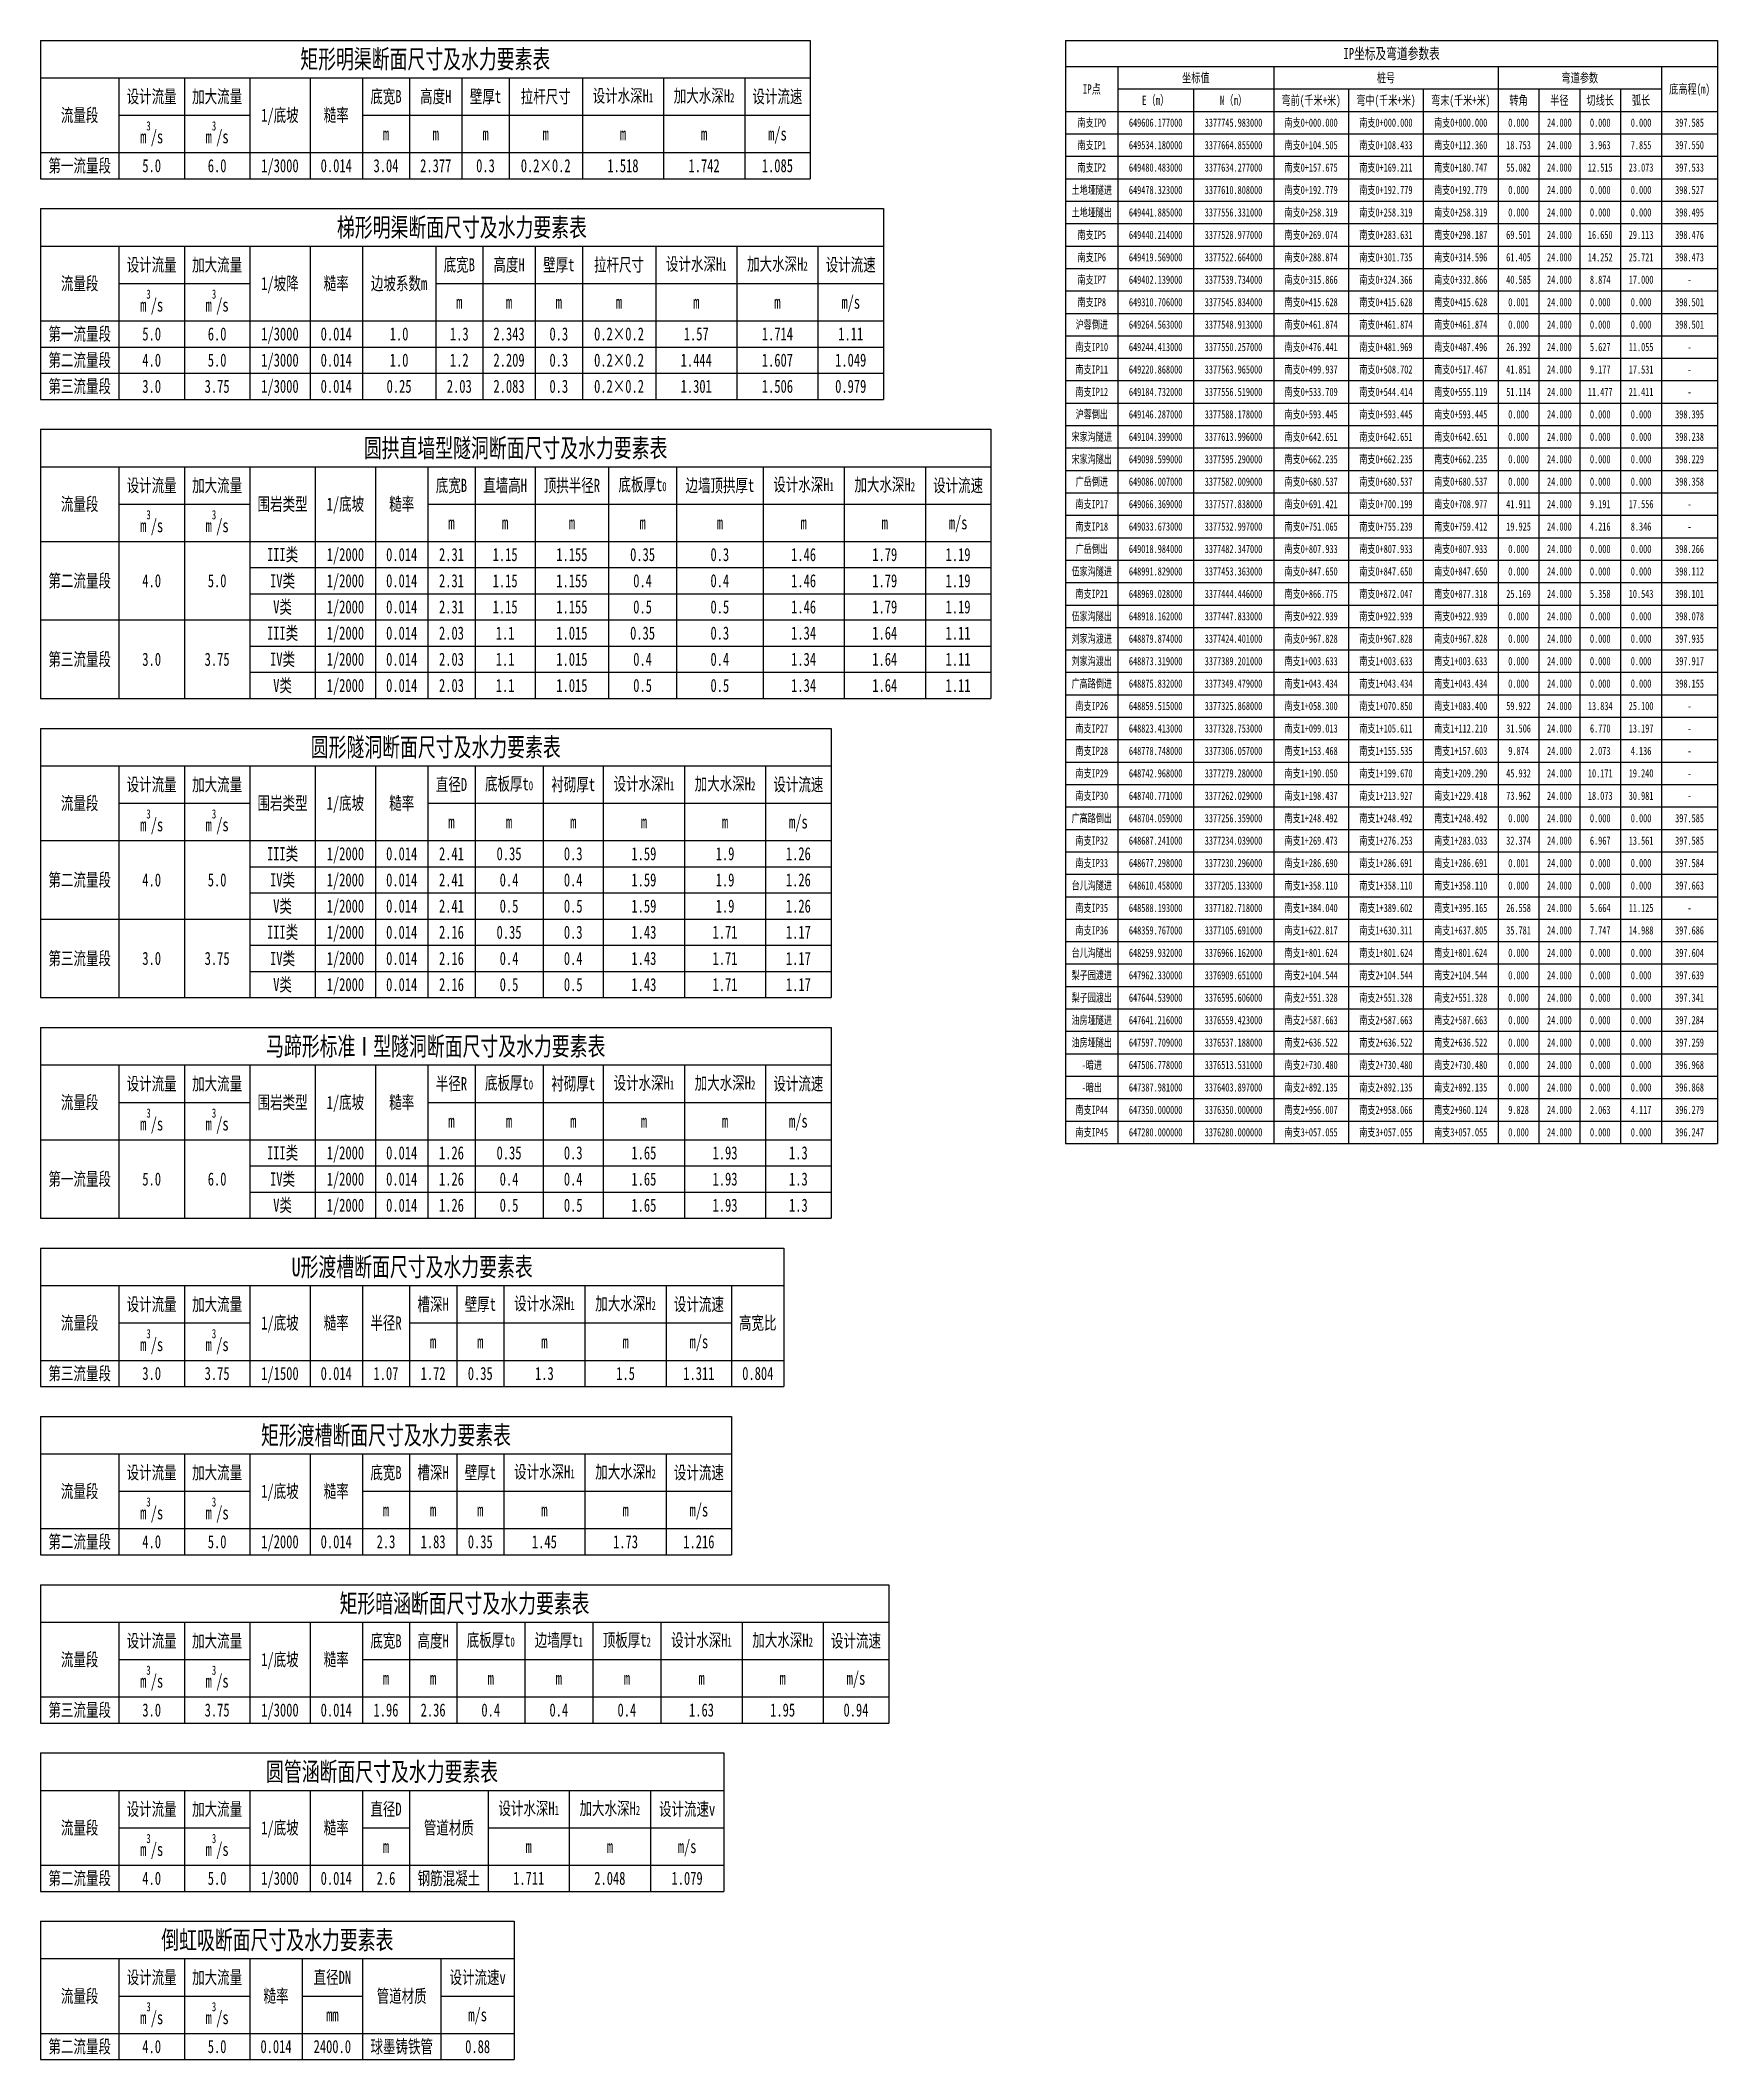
# Model space of a CAD drawing. Header units: metres. Extents: x -40 to 3057, y -560 to 402.
# Drawn here: x 0 to 448, y -560 to -20 of the extents above; entities that cross this region are included whole.
import ezdxf
from ezdxf.enums import TextEntityAlignment as Align

# ---------------------------------------------------------------- set-up
doc = ezdxf.new("R2010")
doc.units = ezdxf.units.M
doc.layers.add('IP坐标表', color=7, linetype='Continuous')
doc.layers.add('断面汇总表', color=7, linetype='Continuous')
doc.styles.get("Standard").update_dxf_attribs({"font": '', "width": 0.7})
doc.styles.get('Standard').set_extended_font_data('仿宋')

msp = doc.modelspace()

# ---------------------------------------------------------------- texts
at = {"layer": 'IP坐标表', "width": 0.7}
for s, height, p in [('IP坐标及弯道参数表', 3, (361.26, -23.5)), ('IP点', 2.5, (281.1, -33)), ('坐标值', 2.5, (308.92, -30)), ('桩号', 2.5, (359.74, -30)), ('弯道参数', 2.5, (411.58, -30)), ('底高程(m)', 2.5, (440.92, -33)), ('E（m）', 2.5, (298.18, -36)), ('N（m）', 2.5, (319, -36)), ('弯前(千米+米)', 2.5, (339.74, -36)), ('弯中(千米+米)', 2.5, (359.74, -36)), ('弯末(千米+米)', 2.5, (379.74, -36)), ('转角', 2.5, (395.2, -36)), ('半径', 2.5, (406.12, -36)), ('切线长', 2.5, (417.04, -36)), ('弧长', 2.5, (427.96, -36)), ('南支IP0', 2.2, (281.1, -42)), ('649606.177000', 2.2, (298.18, -42)), ('3377745.983000', 2.2, (319, -42)), ('南支0+000.000', 2.2, (339.74, -42)), ('南支0+000.000', 2.2, (359.74, -42)), ('南支0+000.000', 2.2, (379.74, -42)), ('0.000', 2.2, (395.2, -42)), ('24.000', 2.2, (406.12, -42)), ('0.000', 2.2, (417.04, -42)), ('0.000', 2.2, (427.96, -42)), ('397.585', 2.2, (440.92, -42)), ('南支IP1', 2.2, (281.1, -48)), ('649534.180000', 2.2, (298.18, -48)), ('3377664.855000', 2.2, (319, -48)), ('南支0+104.505', 2.2, (339.74, -48)), ('南支0+108.433', 2.2, (359.74, -48)), ('南支0+112.360', 2.2, (379.74, -48)), ('18.753', 2.2, (395.2, -48)), ('24.000', 2.2, (406.12, -48)), ('3.963', 2.2, (417.04, -48)), ('7.855', 2.2, (427.96, -48)), ('397.550', 2.2, (440.92, -48)), ('南支IP2', 2.2, (281.1, -54)), ('649480.483000', 2.2, (298.18, -54)), ('3377634.277000', 2.2, (319, -54)), ('南支0+157.675', 2.2, (339.74, -54)), ('南支0+169.211', 2.2, (359.74, -54)), ('南支0+180.747', 2.2, (379.74, -54)), ('55.082', 2.2, (395.2, -54)), ('24.000', 2.2, (406.12, -54)), ('12.515', 2.2, (417.04, -54)), ('23.073', 2.2, (427.96, -54)), ('397.533', 2.2, (440.92, -54)), ('土地垭隧进', 2.2, (281.1, -60)), ('649478.323000', 2.2, (298.18, -60)), ('3377610.808000', 2.2, (319, -60)), ('南支0+192.779', 2.2, (339.74, -60)), ('南支0+192.779', 2.2, (359.74, -60)), ('南支0+192.779', 2.2, (379.74, -60)), ('0.000', 2.2, (395.2, -60)), ('24.000', 2.2, (406.12, -60)), ('0.000', 2.2, (417.04, -60)), ('0.000', 2.2, (427.96, -60)), ('398.527', 2.2, (440.92, -60)), ('土地垭隧出', 2.2, (281.1, -66)), ('南支0+258.319', 2.2, (339.74, -66)), ('南支0+258.319', 2.2, (359.74, -66)), ('南支0+258.319', 2.2, (379.74, -66)), ('649441.885000', 2.2, (298.18, -66)), ('3377556.331000', 2.2, (319, -66)), ('0.000', 2.2, (395.2, -66)), ('24.000', 2.2, (406.12, -66)), ('0.000', 2.2, (417.04, -66)), ('0.000', 2.2, (427.96, -66)), ('398.495', 2.2, (440.92, -66)), ('南支IP5', 2.2, (281.1, -72)), ('649440.214000', 2.2, (298.18, -72)), ('3377528.977000', 2.2, (319, -72)), ('南支0+269.074', 2.2, (339.74, -72)), ('南支0+283.631', 2.2, (359.74, -72)), ('南支0+298.187', 2.2, (379.74, -72)), ('69.501', 2.2, (395.2, -72)), ('24.000', 2.2, (406.12, -72)), ('16.650', 2.2, (417.04, -72)), ('29.113', 2.2, (427.96, -72)), ('398.476', 2.2, (440.92, -72)), ('南支IP6', 2.2, (281.1, -78)), ('649419.569000', 2.2, (298.18, -78)), ('3377522.664000', 2.2, (319, -78)), ('南支0+288.874', 2.2, (339.74, -78)), ('南支0+301.735', 2.2, (359.74, -78)), ('南支0+314.596', 2.2, (379.74, -78)), ('61.405', 2.2, (395.2, -78)), ('24.000', 2.2, (406.12, -78)), ('14.252', 2.2, (417.04, -78)), ('25.721', 2.2, (427.96, -78)), ('398.473', 2.2, (440.92, -78)), ('南支IP7', 2.2, (281.1, -84)), ('649402.139000', 2.2, (298.18, -84)), ('3377539.734000', 2.2, (319, -84)), ('南支0+315.866', 2.2, (339.74, -84)), ('南支0+324.366', 2.2, (359.74, -84)), ('南支0+332.866', 2.2, (379.74, -84)), ('40.585', 2.2, (395.2, -84)), ('24.000', 2.2, (406.12, -84)), ('8.874', 2.2, (417.04, -84)), ('17.000', 2.2, (427.96, -84)), ('-', 2.2, (440.92, -84)), ('南支IP8', 2.2, (281.1, -90)), ('649310.706000', 2.2, (298.18, -90)), ('3377545.834000', 2.2, (319, -90)), ('南支0+415.628', 2.2, (339.74, -90)), ('南支0+415.628', 2.2, (359.74, -90)), ('南支0+415.628', 2.2, (379.74, -90)), ('0.001', 2.2, (395.2, -90)), ('24.000', 2.2, (406.12, -90)), ('0.000', 2.2, (417.04, -90)), ('0.000', 2.2, (427.96, -90)), ('398.501', 2.2, (440.92, -90)), ('沪蓉倒进', 2.2, (281.1, -96)), ('649264.563000', 2.2, (298.18, -96)), ('3377548.913000', 2.2, (319, -96)), ('南支0+461.874', 2.2, (339.74, -96)), ('南支0+461.874', 2.2, (359.74, -96)), ('南支0+461.874', 2.2, (379.74, -96)), ('0.000', 2.2, (395.2, -96)), ('24.000', 2.2, (406.12, -96)), ('0.000', 2.2, (417.04, -96)), ('0.000', 2.2, (427.96, -96)), ('398.501', 2.2, (440.92, -96)), ('南支IP10', 2.2, (281.1, -102)), ('649244.413000', 2.2, (298.18, -102)), ('3377550.257000', 2.2, (319, -102)), ('南支0+476.441', 2.2, (339.74, -102)), ('南支0+481.969', 2.2, (359.74, -102)), ('南支0+487.496', 2.2, (379.74, -102)), ('26.392', 2.2, (395.2, -102)), ('24.000', 2.2, (406.12, -102)), ('5.627', 2.2, (417.04, -102)), ('11.055', 2.2, (427.96, -102)), ('-', 2.2, (440.92, -102)), ('南支IP11', 2.2, (281.1, -108)), ('649220.868000', 2.2, (298.18, -108)), ('3377563.965000', 2.2, (319, -108)), ('南支0+499.937', 2.2, (339.74, -108)), ('南支0+508.702', 2.2, (359.74, -108)), ('南支0+517.467', 2.2, (379.74, -108)), ('41.851', 2.2, (395.2, -108)), ('24.000', 2.2, (406.12, -108)), ('9.177', 2.2, (417.04, -108)), ('17.531', 2.2, (427.96, -108)), ('南支IP12', 2.2, (281.1, -114)), ('649184.732000', 2.2, (298.18, -114)), ('3377556.519000', 2.2, (319, -114)), ('南支0+533.709', 2.2, (339.74, -114)), ('南支0+544.414', 2.2, (359.74, -114)), ('南支0+555.119', 2.2, (379.74, -114)), ('51.114', 2.2, (395.2, -114)), ('24.000', 2.2, (406.12, -114)), ('11.477', 2.2, (417.04, -114)), ('21.411', 2.2, (427.96, -114)), ('-', 2.2, (440.92, -108)), ('沪蓉倒出', 2.2, (281.1, -120)), ('南支0+593.445', 2.2, (339.74, -120)), ('南支0+593.445', 2.2, (359.74, -120)), ('南支0+593.445', 2.2, (379.74, -120)), ('-', 2.2, (440.92, -114)), ('649146.287000', 2.2, (298.18, -120)), ('3377588.178000', 2.2, (319, -120)), ('0.000', 2.2, (395.2, -120)), ('24.000', 2.2, (406.12, -120)), ('0.000', 2.2, (417.04, -120)), ('0.000', 2.2, (427.96, -120)), ('398.395', 2.2, (440.92, -120)), ('宋家沟隧进', 2.2, (281.1, -126)), ('649104.399000', 2.2, (298.18, -126)), ('3377613.996000', 2.2, (319, -126)), ('南支0+642.651', 2.2, (339.74, -126)), ('南支0+642.651', 2.2, (359.74, -126)), ('南支0+642.651', 2.2, (379.74, -126)), ('0.000', 2.2, (395.2, -126)), ('24.000', 2.2, (406.12, -126)), ('0.000', 2.2, (417.04, -126)), ('0.000', 2.2, (427.96, -126)), ('398.238', 2.2, (440.92, -126)), ('宋家沟隧出', 2.2, (281.1, -132)), ('649098.599000', 2.2, (298.18, -132)), ('3377595.290000', 2.2, (319, -132)), ('南支0+662.235', 2.2, (339.74, -132)), ('南支0+662.235', 2.2, (359.74, -132)), ('南支0+662.235', 2.2, (379.74, -132)), ('0.000', 2.2, (395.2, -132)), ('24.000', 2.2, (406.12, -132)), ('0.000', 2.2, (417.04, -132)), ('0.000', 2.2, (427.96, -132)), ('398.229', 2.2, (440.92, -132)), ('广岳倒进', 2.2, (281.1, -138)), ('649086.007000', 2.2, (298.18, -138)), ('3377582.009000', 2.2, (319, -138)), ('南支0+680.537', 2.2, (339.74, -138)), ('南支0+680.537', 2.2, (359.74, -138)), ('南支0+680.537', 2.2, (379.74, -138)), ('0.000', 2.2, (395.2, -138)), ('24.000', 2.2, (406.12, -138)), ('0.000', 2.2, (417.04, -138)), ('0.000', 2.2, (427.96, -138)), ('398.358', 2.2, (440.92, -138)), ('南支IP17', 2.2, (281.1, -144)), ('649066.369000', 2.2, (298.18, -144)), ('3377577.838000', 2.2, (319, -144)), ('南支0+691.421', 2.2, (339.74, -144)), ('南支0+700.199', 2.2, (359.74, -144)), ('南支0+708.977', 2.2, (379.74, -144)), ('41.911', 2.2, (395.2, -144)), ('24.000', 2.2, (406.12, -144)), ('9.191', 2.2, (417.04, -144)), ('17.556', 2.2, (427.96, -144)), ('-', 2.2, (440.92, -144)), ('南支IP18', 2.2, (281.1, -150)), ('649033.673000', 2.2, (298.18, -150)), ('3377532.997000', 2.2, (319, -150)), ('南支0+751.065', 2.2, (339.74, -150)), ('南支0+755.239', 2.2, (359.74, -150)), ('南支0+759.412', 2.2, (379.74, -150)), ('19.925', 2.2, (395.2, -150)), ('24.000', 2.2, (406.12, -150)), ('4.216', 2.2, (417.04, -150)), ('8.346', 2.2, (427.96, -150)), ('-', 2.2, (440.92, -150)), ('广岳倒出', 2.2, (281.1, -156)), ('649018.984000', 2.2, (298.18, -156)), ('3377482.347000', 2.2, (319, -156)), ('南支0+807.933', 2.2, (339.74, -156)), ('南支0+807.933', 2.2, (359.74, -156)), ('南支0+807.933', 2.2, (379.74, -156)), ('0.000', 2.2, (395.2, -156)), ('24.000', 2.2, (406.12, -156)), ('0.000', 2.2, (417.04, -156)), ('0.000', 2.2, (427.96, -156)), ('398.266', 2.2, (440.92, -156)), ('伍家沟隧进', 2.2, (281.1, -162)), ('648991.829000', 2.2, (298.18, -162)), ('3377453.363000', 2.2, (319, -162)), ('南支0+847.650', 2.2, (339.74, -162)), ('南支0+847.650', 2.2, (359.74, -162)), ('南支0+847.650', 2.2, (379.74, -162)), ('0.000', 2.2, (395.2, -162)), ('24.000', 2.2, (406.12, -162)), ('0.000', 2.2, (417.04, -162)), ('0.000', 2.2, (427.96, -162)), ('398.112', 2.2, (440.92, -162)), ('南支IP21', 2.2, (281.1, -168)), ('648969.028000', 2.2, (298.18, -168)), ('3377444.446000', 2.2, (319, -168)), ('南支0+866.775', 2.2, (339.74, -168)), ('南支0+872.047', 2.2, (359.74, -168)), ('南支0+877.318', 2.2, (379.74, -168)), ('25.169', 2.2, (395.2, -168)), ('24.000', 2.2, (406.12, -168)), ('5.358', 2.2, (417.04, -168)), ('10.543', 2.2, (427.96, -168)), ('398.101', 2.2, (440.92, -168)), ('伍家沟隧出', 2.2, (281.1, -174)), ('南支0+922.939', 2.2, (339.74, -174)), ('南支0+922.939', 2.2, (359.74, -174)), ('南支0+922.939', 2.2, (379.74, -174)), ('648918.162000', 2.2, (298.18, -174)), ('3377447.833000', 2.2, (319, -174)), ('0.000', 2.2, (395.2, -174)), ('24.000', 2.2, (406.12, -174)), ('0.000', 2.2, (417.04, -174)), ('0.000', 2.2, (427.96, -174)), ('398.078', 2.2, (440.92, -174)), ('刘家沟渡进', 2.2, (281.1, -180)), ('648879.874000', 2.2, (298.18, -180)), ('3377424.401000', 2.2, (319, -180)), ('南支0+967.828', 2.2, (339.74, -180)), ('南支0+967.828', 2.2, (359.74, -180)), ('南支0+967.828', 2.2, (379.74, -180)), ('0.000', 2.2, (395.2, -180)), ('24.000', 2.2, (406.12, -180)), ('0.000', 2.2, (417.04, -180)), ('0.000', 2.2, (427.96, -180)), ('397.935', 2.2, (440.92, -180)), ('刘家沟渡出', 2.2, (281.1, -186)), ('648873.319000', 2.2, (298.18, -186)), ('3377389.201000', 2.2, (319, -186)), ('南支1+003.633', 2.2, (339.74, -186)), ('南支1+003.633', 2.2, (359.74, -186)), ('南支1+003.633', 2.2, (379.74, -186)), ('0.000', 2.2, (395.2, -186)), ('24.000', 2.2, (406.12, -186)), ('0.000', 2.2, (417.04, -186)), ('0.000', 2.2, (427.96, -186)), ('397.917', 2.2, (440.92, -186)), ('广高路倒进', 2.2, (281.1, -192)), ('648875.832000', 2.2, (298.18, -192)), ('3377349.479000', 2.2, (319, -192)), ('南支1+043.434', 2.2, (339.74, -192)), ('南支1+043.434', 2.2, (359.74, -192)), ('南支1+043.434', 2.2, (379.74, -192)), ('0.000', 2.2, (395.2, -192)), ('24.000', 2.2, (406.12, -192)), ('0.000', 2.2, (417.04, -192)), ('0.000', 2.2, (427.96, -192)), ('398.155', 2.2, (440.92, -192)), ('南支IP26', 2.2, (281.1, -198)), ('648859.515000', 2.2, (298.18, -198)), ('3377325.868000', 2.2, (319, -198)), ('南支1+058.300', 2.2, (339.74, -198)), ('南支1+070.850', 2.2, (359.74, -198)), ('南支1+083.400', 2.2, (379.74, -198)), ('59.922', 2.2, (395.2, -198)), ('24.000', 2.2, (406.12, -198)), ('13.834', 2.2, (417.04, -198)), ('25.100', 2.2, (427.96, -198)), ('-', 2.2, (440.92, -198)), ('南支IP27', 2.2, (281.1, -204)), ('648823.413000', 2.2, (298.18, -204)), ('3377328.753000', 2.2, (319, -204)), ('南支1+099.013', 2.2, (339.74, -204)), ('南支1+105.611', 2.2, (359.74, -204)), ('南支1+112.210', 2.2, (379.74, -204)), ('31.506', 2.2, (395.2, -204)), ('24.000', 2.2, (406.12, -204)), ('6.770', 2.2, (417.04, -204)), ('13.197', 2.2, (427.96, -204)), ('-', 2.2, (440.92, -204)), ('南支IP28', 2.2, (281.1, -210)), ('648778.748000', 2.2, (298.18, -210)), ('3377306.057000', 2.2, (319, -210)), ('南支1+153.468', 2.2, (339.74, -210)), ('南支1+155.535', 2.2, (359.74, -210)), ('南支1+157.603', 2.2, (379.74, -210)), ('9.874', 2.2, (395.2, -210)), ('24.000', 2.2, (406.12, -210)), ('2.073', 2.2, (417.04, -210)), ('4.136', 2.2, (427.96, -210)), ('-', 2.2, (440.92, -210)), ('南支IP29', 2.2, (281.1, -216)), ('648742.968000', 2.2, (298.18, -216)), ('3377279.280000', 2.2, (319, -216)), ('南支1+190.050', 2.2, (339.74, -216)), ('南支1+199.670', 2.2, (359.74, -216)), ('南支1+209.290', 2.2, (379.74, -216)), ('45.932', 2.2, (395.2, -216)), ('24.000', 2.2, (406.12, -216)), ('10.171', 2.2, (417.04, -216)), ('19.240', 2.2, (427.96, -216)), ('南支IP30', 2.2, (281.1, -222)), ('648740.771000', 2.2, (298.18, -222)), ('3377262.029000', 2.2, (319, -222)), ('南支1+198.437', 2.2, (339.74, -222)), ('南支1+213.927', 2.2, (359.74, -222)), ('南支1+229.418', 2.2, (379.74, -222)), ('73.962', 2.2, (395.2, -222)), ('24.000', 2.2, (406.12, -222)), ('18.073', 2.2, (417.04, -222)), ('30.981', 2.2, (427.96, -222)), ('-', 2.2, (440.92, -216)), ('广高路倒出', 2.2, (281.1, -228)), ('南支1+248.492', 2.2, (339.74, -228)), ('南支1+248.492', 2.2, (359.74, -228)), ('南支1+248.492', 2.2, (379.74, -228)), ('-', 2.2, (440.92, -222)), ('648704.059000', 2.2, (298.18, -228)), ('3377256.359000', 2.2, (319, -228)), ('0.000', 2.2, (395.2, -228)), ('24.000', 2.2, (406.12, -228)), ('0.000', 2.2, (417.04, -228)), ('0.000', 2.2, (427.96, -228)), ('397.585', 2.2, (440.92, -228)), ('南支IP32', 2.2, (281.1, -234)), ('648687.241000', 2.2, (298.18, -234)), ('3377234.039000', 2.2, (319, -234)), ('南支1+269.473', 2.2, (339.74, -234)), ('南支1+276.253', 2.2, (359.74, -234)), ('南支1+283.033', 2.2, (379.74, -234)), ('32.374', 2.2, (395.2, -234)), ('24.000', 2.2, (406.12, -234)), ('6.967', 2.2, (417.04, -234)), ('13.561', 2.2, (427.96, -234)), ('397.585', 2.2, (440.92, -234)), ('南支IP33', 2.2, (281.1, -240)), ('648677.298000', 2.2, (298.18, -240)), ('3377230.296000', 2.2, (319, -240)), ('南支1+286.690', 2.2, (339.74, -240)), ('南支1+286.691', 2.2, (359.74, -240)), ('南支1+286.691', 2.2, (379.74, -240)), ('0.001', 2.2, (395.2, -240)), ('24.000', 2.2, (406.12, -240)), ('0.000', 2.2, (417.04, -240)), ('0.000', 2.2, (427.96, -240)), ('397.584', 2.2, (440.92, -240)), ('台儿沟隧进', 2.2, (281.1, -246)), ('648610.458000', 2.2, (298.18, -246)), ('3377205.133000', 2.2, (319, -246)), ('南支1+358.110', 2.2, (339.74, -246)), ('南支1+358.110', 2.2, (359.74, -246)), ('南支1+358.110', 2.2, (379.74, -246)), ('0.000', 2.2, (395.2, -246)), ('24.000', 2.2, (406.12, -246)), ('0.000', 2.2, (417.04, -246)), ('0.000', 2.2, (427.96, -246)), ('397.663', 2.2, (440.92, -246)), ('南支IP35', 2.2, (281.1, -252)), ('648588.193000', 2.2, (298.18, -252)), ('3377182.718000', 2.2, (319, -252)), ('南支1+384.040', 2.2, (339.74, -252)), ('南支1+389.602', 2.2, (359.74, -252)), ('南支1+395.165', 2.2, (379.74, -252)), ('26.558', 2.2, (395.2, -252)), ('24.000', 2.2, (406.12, -252)), ('5.664', 2.2, (417.04, -252)), ('11.125', 2.2, (427.96, -252)), ('-', 2.2, (440.92, -252)), ('南支IP36', 2.2, (281.1, -258)), ('648359.767000', 2.2, (298.18, -258)), ('3377105.691000', 2.2, (319, -258)), ('南支1+622.817', 2.2, (339.74, -258)), ('南支1+630.311', 2.2, (359.74, -258)), ('南支1+637.805', 2.2, (379.74, -258)), ('35.781', 2.2, (395.2, -258)), ('24.000', 2.2, (406.12, -258)), ('7.747', 2.2, (417.04, -258)), ('14.988', 2.2, (427.96, -258)), ('397.686', 2.2, (440.92, -258)), ('台儿沟隧出', 2.2, (281.1, -264)), ('648259.932000', 2.2, (298.18, -264)), ('3376966.162000', 2.2, (319, -264)), ('南支1+801.624', 2.2, (339.74, -264)), ('南支1+801.624', 2.2, (359.74, -264)), ('南支1+801.624', 2.2, (379.74, -264)), ('0.000', 2.2, (395.2, -264)), ('24.000', 2.2, (406.12, -264)), ('0.000', 2.2, (417.04, -264)), ('0.000', 2.2, (427.96, -264)), ('397.604', 2.2, (440.92, -264)), ('梨子园渡进', 2.2, (281.1, -270)), ('647962.330000', 2.2, (298.18, -270)), ('3376909.651000', 2.2, (319, -270)), ('南支2+104.544', 2.2, (339.74, -270)), ('南支2+104.544', 2.2, (359.74, -270)), ('南支2+104.544', 2.2, (379.74, -270)), ('0.000', 2.2, (395.2, -270)), ('24.000', 2.2, (406.12, -270)), ('0.000', 2.2, (417.04, -270)), ('0.000', 2.2, (427.96, -270)), ('397.639', 2.2, (440.92, -270)), ('梨子园渡出', 2.2, (281.1, -276)), ('647644.539000', 2.2, (298.18, -276)), ('3376595.606000', 2.2, (319, -276)), ('南支2+551.328', 2.2, (339.74, -276)), ('南支2+551.328', 2.2, (359.74, -276)), ('南支2+551.328', 2.2, (379.74, -276)), ('0.000', 2.2, (395.2, -276)), ('24.000', 2.2, (406.12, -276)), ('0.000', 2.2, (417.04, -276)), ('0.000', 2.2, (427.96, -276)), ('397.341', 2.2, (440.92, -276)), ('油房垭隧进', 2.2, (281.1, -282)), ('南支2+587.663', 2.2, (339.74, -282)), ('南支2+587.663', 2.2, (359.74, -282)), ('南支2+587.663', 2.2, (379.74, -282)), ('647641.216000', 2.2, (298.18, -282)), ('3376559.423000', 2.2, (319, -282)), ('0.000', 2.2, (395.2, -282)), ('24.000', 2.2, (406.12, -282)), ('0.000', 2.2, (417.04, -282)), ('0.000', 2.2, (427.96, -282)), ('397.284', 2.2, (440.92, -282)), ('油房垭隧出', 2.2, (281.1, -288)), ('647597.709000', 2.2, (298.18, -288)), ('3376537.188000', 2.2, (319, -288)), ('南支2+636.522', 2.2, (339.74, -288)), ('南支2+636.522', 2.2, (359.74, -288)), ('南支2+636.522', 2.2, (379.74, -288)), ('0.000', 2.2, (395.2, -288)), ('24.000', 2.2, (406.12, -288)), ('0.000', 2.2, (417.04, -288)), ('0.000', 2.2, (427.96, -288)), ('397.259', 2.2, (440.92, -288)), ('-暗进', 2.2, (281.1, -294)), ('647506.778000', 2.2, (298.18, -294)), ('3376513.531000', 2.2, (319, -294)), ('南支2+730.480', 2.2, (339.74, -294)), ('南支2+730.480', 2.2, (359.74, -294)), ('南支2+730.480', 2.2, (379.74, -294)), ('0.000', 2.2, (395.2, -294)), ('24.000', 2.2, (406.12, -294)), ('0.000', 2.2, (417.04, -294)), ('0.000', 2.2, (427.96, -294)), ('396.968', 2.2, (440.92, -294)), ('-暗出', 2.2, (281.1, -300)), ('647387.981000', 2.2, (298.18, -300)), ('3376403.897000', 2.2, (319, -300)), ('南支2+892.135', 2.2, (339.74, -300)), ('南支2+892.135', 2.2, (359.74, -300)), ('南支2+892.135', 2.2, (379.74, -300)), ('0.000', 2.2, (395.2, -300)), ('24.000', 2.2, (406.12, -300)), ('0.000', 2.2, (417.04, -300)), ('0.000', 2.2, (427.96, -300)), ('396.868', 2.2, (440.92, -300)), ('南支IP44', 2.2, (281.1, -306)), ('647350.000000', 2.2, (298.18, -306)), ('3376350.000000', 2.2, (319, -306)), ('南支2+956.007', 2.2, (339.74, -306)), ('南支2+958.066', 2.2, (359.74, -306)), ('南支2+960.124', 2.2, (379.74, -306)), ('9.828', 2.2, (395.2, -306)), ('24.000', 2.2, (406.12, -306)), ('2.063', 2.2, (417.04, -306)), ('4.117', 2.2, (427.96, -306)), ('396.279', 2.2, (440.92, -306)), ('南支IP45', 2.2, (281.1, -312)), ('647280.000000', 2.2, (298.18, -312)), ('3376280.000000', 2.2, (319, -312)), ('南支3+057.055', 2.2, (339.74, -312)), ('南支3+057.055', 2.2, (359.74, -312)), ('南支3+057.055', 2.2, (379.74, -312)), ('0.000', 2.2, (395.2, -312)), ('24.000', 2.2, (406.12, -312)), ('0.000', 2.2, (417.04, -312)), ('0.000', 2.2, (427.96, -312)), ('396.247', 2.2, (440.92, -312))]:
    msp.add_text(s, height=height, dxfattribs=at).set_placement(p, align=Align.MIDDLE_CENTER)
at = {"layer": '断面汇总表', "width": 0.7}
for s, height, p in [('矩形明渠断面尺寸及水力要素表', 5, (102.9, -25)), ('流量段', 3.5, (10.5, -40)), ('设计流量', 3.5, (29.75, -35)), ('加大流量', 3.5, (47.25, -35)), ('1/底坡', 3.5, (64.05, -40)), ('糙率', 3.5, (79.1, -40)), ('底宽B', 3.5, (92.4, -35)), ('高度H', 3.5, (105.7, -35)), ('壁厚t', 3.5, (119, -35)), ('拉杆尺寸', 3.5, (135.1, -35)), ('设计流速', 3.5, (197.05, -35)), ('m/s', 3.5, (197.05, -45)), ('m', 3.5, (92.4, -45)), ('m', 3.5, (105.7, -45)), ('m', 3.5, (119, -45)), ('m', 3.5, (135.1, -45)), ('m', 3.5, (155.75, -45)), ('m', 3.5, (177.45, -45)), ('第一流量段', 3.5, (10.5, -53.5)), ('5.0', 3.5, (29.75, -53.5)), ('6.0', 3.5, (47.25, -53.5)), ('1/3000', 3.5, (64.05, -53.5)), ('0.014', 3.5, (79.1, -53.5)), ('3.04', 3.5, (92.4, -53.5)), ('2.377', 3.5, (105.7, -53.5)), ('0.3', 3.5, (119, -53.5)), ('0.2×0.2', 3.5, (135.1, -53.5)), ('1.518', 3.5, (155.75, -53.5)), ('1.742', 3.5, (177.45, -53.5)), ('1.085', 3.5, (197.05, -53.5)), ('梯形明渠断面尺寸及水力要素表', 5, (112.7, -70)), ('设计流量', 3.5, (29.75, -80)), ('加大流量', 3.5, (47.25, -80)), ('底宽B', 3.5, (112, -80)), ('高度H', 3.5, (125.3, -80)), ('壁厚t', 3.5, (138.6, -80)), ('拉杆尺寸', 3.5, (154.7, -80)), ('设计流速', 3.5, (216.65, -80)), ('流量段', 3.5, (10.5, -85)), ('1/坡降', 3.5, (64.05, -85)), ('糙率', 3.5, (79.1, -85)), ('边坡系数m', 3.5, (95.9, -85)), ('m', 3.5, (112, -90)), ('m', 3.5, (125.3, -90)), ('m', 3.5, (138.6, -90)), ('m', 3.5, (154.7, -90)), ('m', 3.5, (175.35, -90)), ('m', 3.5, (197.05, -90)), ('m/s', 3.5, (216.65, -90)), ('第一流量段', 3.5, (10.5, -98.5)), ('5.0', 3.5, (29.75, -98.5)), ('6.0', 3.5, (47.25, -98.5)), ('1/3000', 3.5, (64.05, -98.5)), ('0.014', 3.5, (79.1, -98.5)), ('1.0', 3.5, (95.9, -98.5)), ('1.3', 3.5, (112, -98.5)), ('2.343', 3.5, (125.3, -98.5)), ('0.3', 3.5, (138.6, -98.5)), ('0.2×0.2', 3.5, (154.7, -98.5)), ('1.57', 3.5, (175.35, -98.5)), ('1.714', 3.5, (197.05, -98.5)), ('1.11', 3.5, (216.65, -98.5)), ('第二流量段', 3.5, (10.5, -105.5)), ('4.0', 3.5, (29.75, -105.5)), ('5.0', 3.5, (47.25, -105.5)), ('1/3000', 3.5, (64.05, -105.5)), ('0.014', 3.5, (79.1, -105.5)), ('1.0', 3.5, (95.9, -105.5)), ('1.2', 3.5, (112, -105.5)), ('2.209', 3.5, (125.3, -105.5)), ('0.3', 3.5, (138.6, -105.5)), ('0.2×0.2', 3.5, (154.7, -105.5)), ('1.444', 3.5, (175.35, -105.5)), ('1.607', 3.5, (197.05, -105.5)), ('1.049', 3.5, (216.65, -105.5)), ('第三流量段', 3.5, (10.5, -112.5)), ('3.0', 3.5, (29.75, -112.5)), ('3.75', 3.5, (47.25, -112.5)), ('1/3000', 3.5, (64.05, -112.5)), ('0.014', 3.5, (79.1, -112.5)), ('0.25', 3.5, (95.9, -112.5)), ('2.03', 3.5, (112, -112.5)), ('2.083', 3.5, (125.3, -112.5)), ('0.3', 3.5, (138.6, -112.5)), ('0.2×0.2', 3.5, (154.7, -112.5)), ('1.301', 3.5, (175.35, -112.5)), ('1.506', 3.5, (197.05, -112.5)), ('0.979', 3.5, (216.65, -112.5)), ('圆拱直墙型隧洞断面尺寸及水力要素表', 5, (127.05, -129)), ('设计流量', 3.5, (29.75, -139)), ('加大流量', 3.5, (47.25, -139)), ('底宽B', 3.5, (109.9, -139)), ('直墙高H', 3.5, (124.25, -139)), ('顶拱半径R', 3.5, (142.1, -139)), ('边墙顶拱厚t', 3.5, (181.65, -139)), ('设计流速', 3.5, (245.35, -139)), ('流量段', 3.5, (10.5, -144)), ('围岩类型', 3.5, (64.75, -144)), ('1/底坡', 3.5, (81.55, -144)), ('糙率', 3.5, (96.6, -144)), ('m', 3.5, (109.9, -149)), ('m', 3.5, (124.25, -149)), ('m', 3.5, (142.1, -149)), ('m', 3.5, (161, -149)), ('m', 3.5, (181.65, -149)), ('m', 3.5, (204.05, -149)), ('m', 3.5, (225.75, -149)), ('m/s', 3.5, (245.35, -149)), ('III类', 3.5, (64.75, -157.5)), ('1/2000', 3.5, (81.55, -157.5)), ('0.014', 3.5, (96.6, -157.5)), ('2.31', 3.5, (109.9, -157.5)), ('1.15', 3.5, (124.25, -157.5)), ('1.155', 3.5, (142.1, -157.5)), ('0.35', 3.5, (161, -157.5)), ('0.3', 3.5, (181.65, -157.5)), ('1.46', 3.5, (204.05, -157.5)), ('1.79', 3.5, (225.75, -157.5)), ('1.19', 3.5, (245.35, -157.5)), ('第二流量段', 3.5, (10.5, -164.5)), ('4.0', 3.5, (29.75, -164.5)), ('5.0', 3.5, (47.25, -164.5)), ('IV类', 3.5, (64.75, -164.5)), ('1/2000', 3.5, (81.55, -164.5)), ('0.014', 3.5, (96.6, -164.5)), ('2.31', 3.5, (109.9, -164.5)), ('1.15', 3.5, (124.25, -164.5)), ('1.155', 3.5, (142.1, -164.5)), ('0.4', 3.5, (161, -164.5)), ('0.4', 3.5, (181.65, -164.5)), ('1.46', 3.5, (204.05, -164.5)), ('1.79', 3.5, (225.75, -164.5)), ('1.19', 3.5, (245.35, -164.5)), ('V类', 3.5, (64.75, -171.5)), ('1/2000', 3.5, (81.55, -171.5)), ('0.014', 3.5, (96.6, -171.5)), ('2.31', 3.5, (109.9, -171.5)), ('1.15', 3.5, (124.25, -171.5)), ('1.155', 3.5, (142.1, -171.5)), ('0.5', 3.5, (161, -171.5)), ('0.5', 3.5, (181.65, -171.5)), ('1.46', 3.5, (204.05, -171.5)), ('1.79', 3.5, (225.75, -171.5)), ('1.19', 3.5, (245.35, -171.5)), ('III类', 3.5, (64.75, -178.5)), ('1/2000', 3.5, (81.55, -178.5)), ('0.014', 3.5, (96.6, -178.5)), ('2.03', 3.5, (109.9, -178.5)), ('1.1', 3.5, (124.25, -178.5)), ('1.015', 3.5, (142.1, -178.5)), ('0.35', 3.5, (161, -178.5)), ('0.3', 3.5, (181.65, -178.5)), ('1.34', 3.5, (204.05, -178.5)), ('1.64', 3.5, (225.75, -178.5)), ('1.11', 3.5, (245.35, -178.5)), ('第三流量段', 3.5, (10.5, -185.5)), ('IV类', 3.5, (64.75, -185.5)), ('1/2000', 3.5, (81.55, -185.5)), ('3.0', 3.5, (29.75, -185.5)), ('3.75', 3.5, (47.25, -185.5)), ('0.014', 3.5, (96.6, -185.5)), ('2.03', 3.5, (109.9, -185.5)), ('1.1', 3.5, (124.25, -185.5)), ('1.015', 3.5, (142.1, -185.5)), ('0.4', 3.5, (161, -185.5)), ('0.4', 3.5, (181.65, -185.5)), ('1.34', 3.5, (204.05, -185.5)), ('1.64', 3.5, (225.75, -185.5)), ('1.11', 3.5, (245.35, -185.5)), ('V类', 3.5, (64.75, -192.5)), ('1/2000', 3.5, (81.55, -192.5)), ('0.014', 3.5, (96.6, -192.5)), ('2.03', 3.5, (109.9, -192.5)), ('1.1', 3.5, (124.25, -192.5)), ('1.015', 3.5, (142.1, -192.5)), ('0.5', 3.5, (161, -192.5)), ('0.5', 3.5, (181.65, -192.5)), ('1.34', 3.5, (204.05, -192.5)), ('1.64', 3.5, (225.75, -192.5)), ('1.11', 3.5, (245.35, -192.5)), ('圆形隧洞断面尺寸及水力要素表', 5, (105.7, -209)), ('设计流量', 3.5, (29.75, -219)), ('加大流量', 3.5, (47.25, -219)), ('直径D', 3.5, (109.9, -219)), ('衬砌厚t', 3.5, (142.45, -219)), ('设计流速', 3.5, (202.65, -219)), ('流量段', 3.5, (10.5, -224)), ('围岩类型', 3.5, (64.75, -224)), ('1/底坡', 3.5, (81.55, -224)), ('糙率', 3.5, (96.6, -224)), ('m', 3.5, (109.9, -229)), ('m', 3.5, (125.3, -229)), ('m', 3.5, (142.45, -229)), ('m', 3.5, (161.35, -229)), ('m', 3.5, (183.05, -229)), ('m/s', 3.5, (202.65, -229)), ('III类', 3.5, (64.75, -237.5)), ('1/2000', 3.5, (81.55, -237.5)), ('0.014', 3.5, (96.6, -237.5)), ('2.41', 3.5, (109.9, -237.5)), ('0.35', 3.5, (125.3, -237.5)), ('0.3', 3.5, (142.45, -237.5)), ('1.59', 3.5, (161.35, -237.5)), ('1.9', 3.5, (183.05, -237.5)), ('1.26', 3.5, (202.65, -237.5)), ('第二流量段', 3.5, (10.5, -244.5)), ('4.0', 3.5, (29.75, -244.5)), ('5.0', 3.5, (47.25, -244.5)), ('IV类', 3.5, (64.75, -244.5)), ('1/2000', 3.5, (81.55, -244.5)), ('0.014', 3.5, (96.6, -244.5)), ('2.41', 3.5, (109.9, -244.5)), ('0.4', 3.5, (125.3, -244.5)), ('0.4', 3.5, (142.45, -244.5)), ('1.59', 3.5, (161.35, -244.5)), ('1.9', 3.5, (183.05, -244.5)), ('1.26', 3.5, (202.65, -244.5)), ('V类', 3.5, (64.75, -251.5)), ('1/2000', 3.5, (81.55, -251.5)), ('0.014', 3.5, (96.6, -251.5)), ('2.41', 3.5, (109.9, -251.5)), ('0.5', 3.5, (125.3, -251.5)), ('0.5', 3.5, (142.45, -251.5)), ('1.59', 3.5, (161.35, -251.5)), ('1.9', 3.5, (183.05, -251.5)), ('1.26', 3.5, (202.65, -251.5)), ('III类', 3.5, (64.75, -258.5)), ('1/2000', 3.5, (81.55, -258.5)), ('0.014', 3.5, (96.6, -258.5)), ('2.16', 3.5, (109.9, -258.5)), ('0.35', 3.5, (125.3, -258.5)), ('0.3', 3.5, (142.45, -258.5)), ('1.43', 3.5, (161.35, -258.5)), ('1.71', 3.5, (183.05, -258.5)), ('1.17', 3.5, (202.65, -258.5)), ('第三流量段', 3.5, (10.5, -265.5)), ('3.0', 3.5, (29.75, -265.5)), ('3.75', 3.5, (47.25, -265.5)), ('IV类', 3.5, (64.75, -265.5)), ('1/2000', 3.5, (81.55, -265.5)), ('0.014', 3.5, (96.6, -265.5)), ('2.16', 3.5, (109.9, -265.5)), ('0.4', 3.5, (125.3, -265.5)), ('0.4', 3.5, (142.45, -265.5)), ('1.43', 3.5, (161.35, -265.5)), ('1.71', 3.5, (183.05, -265.5)), ('1.17', 3.5, (202.65, -265.5)), ('V类', 3.5, (64.75, -272.5)), ('1/2000', 3.5, (81.55, -272.5)), ('0.014', 3.5, (96.6, -272.5)), ('2.16', 3.5, (109.9, -272.5)), ('0.5', 3.5, (125.3, -272.5)), ('0.5', 3.5, (142.45, -272.5)), ('1.43', 3.5, (161.35, -272.5)), ('1.71', 3.5, (183.05, -272.5)), ('1.17', 3.5, (202.65, -272.5)), ('马蹄形标准Ⅰ型隧洞断面尺寸及水力要素表', 5, (105.7, -289)), ('设计流量', 3.5, (29.75, -299)), ('加大流量', 3.5, (47.25, -299)), ('半径R', 3.5, (109.9, -299)), ('衬砌厚t', 3.5, (142.45, -299)), ('设计流速', 3.5, (202.65, -299)), ('流量段', 3.5, (10.5, -304)), ('围岩类型', 3.5, (64.75, -304)), ('1/底坡', 3.5, (81.55, -304)), ('糙率', 3.5, (96.6, -304)), ('m/s', 3.5, (202.65, -309)), ('m', 3.5, (109.9, -309)), ('m', 3.5, (125.3, -309)), ('m', 3.5, (142.45, -309)), ('m', 3.5, (161.35, -309)), ('m', 3.5, (183.05, -309)), ('III类', 3.5, (64.75, -317.5)), ('1/2000', 3.5, (81.55, -317.5)), ('0.014', 3.5, (96.6, -317.5)), ('1.26', 3.5, (109.9, -317.5)), ('0.35', 3.5, (125.3, -317.5)), ('0.3', 3.5, (142.45, -317.5)), ('1.65', 3.5, (161.35, -317.5)), ('1.93', 3.5, (183.05, -317.5)), ('1.3', 3.5, (202.65, -317.5)), ('第一流量段', 3.5, (10.5, -324.5)), ('5.0', 3.5, (29.75, -324.5)), ('6.0', 3.5, (47.25, -324.5)), ('IV类', 3.5, (64.75, -324.5)), ('1/2000', 3.5, (81.55, -324.5)), ('0.014', 3.5, (96.6, -324.5)), ('1.26', 3.5, (109.9, -324.5)), ('0.4', 3.5, (125.3, -324.5)), ('0.4', 3.5, (142.45, -324.5)), ('1.65', 3.5, (161.35, -324.5)), ('1.93', 3.5, (183.05, -324.5)), ('1.3', 3.5, (202.65, -324.5)), ('V类', 3.5, (64.75, -331.5)), ('1/2000', 3.5, (81.55, -331.5)), ('0.014', 3.5, (96.6, -331.5)), ('1.26', 3.5, (109.9, -331.5)), ('0.5', 3.5, (125.3, -331.5)), ('0.5', 3.5, (142.45, -331.5)), ('1.65', 3.5, (161.35, -331.5)), ('1.93', 3.5, (183.05, -331.5)), ('1.3', 3.5, (202.65, -331.5)), ('U形渡槽断面尺寸及水力要素表', 5, (99.4, -348)), ('设计流量', 3.5, (29.75, -358)), ('加大流量', 3.5, (47.25, -358)), ('槽深H', 3.5, (105, -358)), ('壁厚t', 3.5, (117.6, -358)), ('设计流速', 3.5, (176.05, -358)), ('流量段', 3.5, (10.5, -363)), ('1/底坡', 3.5, (64.05, -363)), ('糙率', 3.5, (79.1, -363)), ('半径R', 3.5, (92.4, -363)), ('高宽比', 3.5, (191.8, -363)), ('m', 3.5, (105, -368)), ('m', 3.5, (117.6, -368)), ('m', 3.5, (134.75, -368)), ('m', 3.5, (156.45, -368)), ('m/s', 3.5, (176.05, -368)), ('第三流量段', 3.5, (10.5, -376.5)), ('3.0', 3.5, (29.75, -376.5)), ('3.75', 3.5, (47.25, -376.5)), ('1/1500', 3.5, (64.05, -376.5)), ('0.014', 3.5, (79.1, -376.5)), ('1.07', 3.5, (92.4, -376.5)), ('1.72', 3.5, (105, -376.5)), ('0.35', 3.5, (117.6, -376.5)), ('1.3', 3.5, (134.75, -376.5)), ('1.5', 3.5, (156.45, -376.5)), ('1.311', 3.5, (176.05, -376.5)), ('0.804', 3.5, (191.8, -376.5)), ('矩形渡槽断面尺寸及水力要素表', 5, (92.4, -393)), ('设计流量', 3.5, (29.75, -403)), ('加大流量', 3.5, (47.25, -403)), ('底宽B', 3.5, (92.4, -403)), ('槽深H', 3.5, (105, -403)), ('壁厚t', 3.5, (117.6, -403)), ('设计流速', 3.5, (176.05, -403)), ('流量段', 3.5, (10.5, -408)), ('1/底坡', 3.5, (64.05, -408)), ('糙率', 3.5, (79.1, -408)), ('m', 3.5, (92.4, -413)), ('m', 3.5, (105, -413)), ('m', 3.5, (117.6, -413)), ('m', 3.5, (134.75, -413)), ('m', 3.5, (156.45, -413)), ('m/s', 3.5, (176.05, -413)), ('第二流量段', 3.5, (10.5, -421.5)), ('4.0', 3.5, (29.75, -421.5)), ('5.0', 3.5, (47.25, -421.5)), ('1/2000', 3.5, (64.05, -421.5)), ('0.014', 3.5, (79.1, -421.5)), ('2.3', 3.5, (92.4, -421.5)), ('1.83', 3.5, (105, -421.5)), ('0.35', 3.5, (117.6, -421.5)), ('1.45', 3.5, (134.75, -421.5)), ('1.73', 3.5, (156.45, -421.5)), ('1.216', 3.5, (176.05, -421.5)), ('矩形暗涵断面尺寸及水力要素表', 5, (113.4, -438)), ('设计流量', 3.5, (29.75, -448)), ('加大流量', 3.5, (47.25, -448)), ('底宽B', 3.5, (92.4, -448)), ('高度H', 3.5, (105, -448)), ('设计流速', 3.5, (218.05, -448)), ('流量段', 3.5, (10.5, -453)), ('1/底坡', 3.5, (64.05, -453)), ('糙率', 3.5, (79.1, -453)), ('m', 3.5, (92.4, -458)), ('m', 3.5, (105, -458)), ('m', 3.5, (120.4, -458)), ('m', 3.5, (138.6, -458)), ('m', 3.5, (156.8, -458)), ('m', 3.5, (176.75, -458)), ('m', 3.5, (198.45, -458)), ('m/s', 3.5, (218.05, -458)), ('第三流量段', 3.5, (10.5, -466.5)), ('3.0', 3.5, (29.75, -466.5)), ('3.75', 3.5, (47.25, -466.5)), ('1/3000', 3.5, (64.05, -466.5)), ('0.014', 3.5, (79.1, -466.5)), ('1.96', 3.5, (92.4, -466.5)), ('2.36', 3.5, (105, -466.5)), ('0.4', 3.5, (120.4, -466.5)), ('0.4', 3.5, (138.6, -466.5)), ('0.4', 3.5, (156.8, -466.5)), ('1.63', 3.5, (176.75, -466.5)), ('1.95', 3.5, (198.45, -466.5)), ('0.94', 3.5, (218.05, -466.5)), ('圆管涵断面尺寸及水力要素表', 5, (91.35, -483)), ('设计流量', 3.5, (29.75, -493)), ('加大流量', 3.5, (47.25, -493)), ('直径D', 3.5, (92.4, -493)), ('设计流速v', 3.5, (172.9, -493)), ('流量段', 3.5, (10.5, -498)), ('1/底坡', 3.5, (64.05, -498)), ('糙率', 3.5, (79.1, -498)), ('管道材质', 3.5, (109.2, -498)), ('m', 3.5, (92.4, -503)), ('m', 3.5, (130.55, -503)), ('m', 3.5, (152.25, -503)), ('m/s', 3.5, (172.9, -503)), ('第二流量段', 3.5, (10.5, -511.5)), ('4.0', 3.5, (29.75, -511.5)), ('5.0', 3.5, (47.25, -511.5)), ('1/3000', 3.5, (64.05, -511.5)), ('0.014', 3.5, (79.1, -511.5)), ('2.6', 3.5, (92.4, -511.5)), ('钢筋混凝土', 3.5, (109.2, -511.5)), ('1.711', 3.5, (130.55, -511.5)), ('2.048', 3.5, (152.25, -511.5)), ('1.079', 3.5, (172.9, -511.5)), ('倒虹吸断面尺寸及水力要素表', 5, (63.35, -528)), ('设计流量', 3.5, (29.75, -538)), ('加大流量', 3.5, (47.25, -538)), ('直径DN', 3.5, (78.05, -538)), ('设计流速v', 3.5, (116.9, -538)), ('流量段', 3.5, (10.5, -543)), ('糙率', 3.5, (63, -543)), ('管道材质', 3.5, (96.6, -543)), ('mm', 3.5, (78.05, -548)), ('m/s', 3.5, (116.9, -548)), ('第二流量段', 3.5, (10.5, -556.5)), ('4.0', 3.5, (29.75, -556.5)), ('5.0', 3.5, (47.25, -556.5)), ('0.014', 3.5, (63, -556.5)), ('2400.0', 3.5, (78.05, -556.5)), ('球墨铸铁管', 3.5, (96.6, -556.5)), ('0.88', 3.5, (116.9, -556.5))]:
    msp.add_text(s, height=height, dxfattribs=at).set_placement(p, align=Align.MIDDLE_CENTER)
at = {"layer": '断面汇总表', "char_height": 3.5, "attachment_point": 5}
for s, insert in [('设计水深H{\\H0.7x;\\S^ 1;}', (155.75, -35)), ('加大水深H{\\H0.7x;\\S^ 2;}', (177.45, -35)), ('m{\\H0.7x;\\S3^ ;}/s', (29.75, -45)), ('m{\\H0.7x;\\S3^ ;}/s', (47.25, -45)), ('设计水深H{\\H0.7x;\\S^ 1;}', (175.35, -80)), ('加大水深H{\\H0.7x;\\S^ 2;}', (197.05, -80)), ('m{\\H0.7x;\\S3^ ;}/s', (29.75, -90)), ('m{\\H0.7x;\\S3^ ;}/s', (47.25, -90)), ('底板厚t{\\H0.7x;\\S^ 0;}', (161, -139)), ('设计水深H{\\H0.7x;\\S^ 1;}', (204.05, -139)), ('加大水深H{\\H0.7x;\\S^ 2;}', (225.75, -139)), ('m{\\H0.7x;\\S3^ ;}/s', (29.75, -149)), ('m{\\H0.7x;\\S3^ ;}/s', (47.25, -149)), ('底板厚t{\\H0.7x;\\S^ 0;}', (125.3, -219)), ('设计水深H{\\H0.7x;\\S^ 1;}', (161.35, -219)), ('加大水深H{\\H0.7x;\\S^ 2;}', (183.05, -219)), ('m{\\H0.7x;\\S3^ ;}/s', (29.75, -229)), ('m{\\H0.7x;\\S3^ ;}/s', (47.25, -229)), ('底板厚t{\\H0.7x;\\S^ 0;}', (125.3, -299)), ('设计水深H{\\H0.7x;\\S^ 1;}', (161.35, -299)), ('加大水深H{\\H0.7x;\\S^ 2;}', (183.05, -299)), ('m{\\H0.7x;\\S3^ ;}/s', (29.75, -309)), ('m{\\H0.7x;\\S3^ ;}/s', (47.25, -309)), ('设计水深H{\\H0.7x;\\S^ 1;}', (134.75, -358)), ('加大水深H{\\H0.7x;\\S^ 2;}', (156.45, -358)), ('m{\\H0.7x;\\S3^ ;}/s', (29.75, -368)), ('m{\\H0.7x;\\S3^ ;}/s', (47.25, -368)), ('设计水深H{\\H0.7x;\\S^ 1;}', (134.75, -403)), ('加大水深H{\\H0.7x;\\S^ 2;}', (156.45, -403)), ('m{\\H0.7x;\\S3^ ;}/s', (29.75, -413)), ('m{\\H0.7x;\\S3^ ;}/s', (47.25, -413)), ('底板厚t{\\H0.7x;\\S^ 0;}', (120.4, -448)), ('边墙厚t{\\H0.7x;\\S^ 1;}', (138.6, -448)), ('顶板厚t{\\H0.7x;\\S^ 2;}', (156.8, -448)), ('设计水深H{\\H0.7x;\\S^ 1;}', (176.75, -448)), ('加大水深H{\\H0.7x;\\S^ 2;}', (198.45, -448)), ('m{\\H0.7x;\\S3^ ;}/s', (29.75, -458)), ('m{\\H0.7x;\\S3^ ;}/s', (47.25, -458)), ('设计水深H{\\H0.7x;\\S^ 1;}', (130.55, -493)), ('加大水深H{\\H0.7x;\\S^ 2;}', (152.25, -493)), ('m{\\H0.7x;\\S3^ ;}/s', (29.75, -503)), ('m{\\H0.7x;\\S3^ ;}/s', (47.25, -503)), ('m{\\H0.7x;\\S3^ ;}/s', (29.75, -548)), ('m{\\H0.7x;\\S3^ ;}/s', (47.25, -548))]:
    msp.add_mtext(s, dxfattribs=dict(at, insert=insert))

# ---------------------------------------------------------------- linework, layer by layer
at = {"layer": 'IP坐标表'}
for p, q in [((274.1, -20), (448.42, -20)), ((274.1, -20), (274.1, -27)), ((448.42, -20), (448.42, -27)), ((274.1, -27), (448.42, -27)), ((274.1, -27), (274.1, -39)), ((274.1, -27), (274.1, -39)), ((288.1, -27), (288.1, -39)), ((329.74, -27), (329.74, -39)), ((389.74, -27), (389.74, -39)), ((433.42, -27), (433.42, -39)), ((448.42, -27), (448.42, -39)), ((448.42, -27), (448.42, -39)), ((288.1, -33), (308.26, -33)), ((308.26, -33), (329.74, -33)), ((308.26, -33), (308.26, -39)), ((329.74, -33), (349.74, -33)), ((349.74, -33), (369.74, -33)), ((349.74, -33), (349.74, -39)), ((369.74, -33), (389.74, -33)), ((369.74, -33), (369.74, -39)), ((389.74, -33), (400.66, -33)), ((400.66, -33), (411.58, -33)), ((400.66, -33), (400.66, -39)), ((411.58, -33), (422.5, -33)), ((411.58, -33), (411.58, -39)), ((422.5, -33), (433.42, -33)), ((422.5, -33), (422.5, -39)), ((274.1, -39), (448.42, -39)), ((274.1, -39), (448.42, -39)), ((274.1, -39), (274.1, -315)), ((288.1, -39), (288.1, -315)), ((308.26, -39), (308.26, -315)), ((329.74, -39), (329.74, -315)), ((349.74, -39), (349.74, -315)), ((369.74, -39), (369.74, -315)), ((389.74, -39), (389.74, -315)), ((400.66, -39), (400.66, -315)), ((411.58, -39), (411.58, -315)), ((422.5, -39), (422.5, -315)), ((433.42, -39), (433.42, -315)), ((448.42, -39), (448.42, -315)), ((274.1, -45), (448.42, -45)), ((274.1, -51), (448.42, -51)), ((274.1, -57), (448.42, -57)), ((274.1, -63), (448.42, -63)), ((274.1, -69), (448.42, -69)), ((274.1, -75), (448.42, -75)), ((274.1, -81), (448.42, -81)), ((274.1, -87), (448.42, -87)), ((274.1, -93), (448.42, -93)), ((274.1, -99), (448.42, -99)), ((274.1, -105), (448.42, -105)), ((274.1, -111), (448.42, -111)), ((274.1, -117), (448.42, -117)), ((274.1, -123), (448.42, -123)), ((274.1, -129), (448.42, -129)), ((274.1, -135), (448.42, -135)), ((274.1, -141), (448.42, -141)), ((274.1, -147), (448.42, -147)), ((274.1, -153), (448.42, -153)), ((274.1, -159), (448.42, -159)), ((274.1, -165), (448.42, -165)), ((274.1, -171), (448.42, -171)), ((274.1, -177), (448.42, -177)), ((274.1, -183), (448.42, -183)), ((274.1, -189), (448.42, -189)), ((274.1, -195), (448.42, -195)), ((274.1, -201), (448.42, -201)), ((274.1, -207), (448.42, -207)), ((274.1, -213), (448.42, -213)), ((274.1, -219), (448.42, -219)), ((274.1, -225), (448.42, -225)), ((274.1, -231), (448.42, -231)), ((274.1, -237), (448.42, -237)), ((274.1, -243), (448.42, -243)), ((274.1, -249), (448.42, -249)), ((274.1, -255), (448.42, -255)), ((274.1, -261), (448.42, -261)), ((274.1, -267), (448.42, -267)), ((274.1, -273), (448.42, -273)), ((274.1, -279), (448.42, -279)), ((274.1, -285), (448.42, -285)), ((274.1, -291), (448.42, -291)), ((274.1, -297), (448.42, -297)), ((274.1, -303), (448.42, -303)), ((274.1, -309), (448.42, -309)), ((274.1, -315), (448.42, -315))]:
    msp.add_line(p, q, dxfattribs=at)
at = {"layer": '断面汇总表'}
for p, q in [((0, -20), (205.8, -20)), ((0, -20), (0, -30)), ((205.8, -20), (205.8, -30)), ((0, -30), (205.8, -30)), ((0, -30), (0, -50)), ((21, -30), (21, -50)), ((38.5, -30), (38.5, -50)), ((56, -30), (56, -50)), ((72.1, -30), (72.1, -50)), ((86.1, -30), (86.1, -50)), ((98.7, -30), (98.7, -50)), ((112.7, -30), (112.7, -50)), ((125.3, -30), (125.3, -50)), ((144.9, -30), (144.9, -50)), ((166.6, -30), (166.6, -50)), ((188.3, -30), (188.3, -50)), ((205.8, -30), (205.8, -50)), ((21, -40), (38.5, -40)), ((38.5, -40), (56, -40)), ((86.1, -40), (98.7, -40)), ((98.7, -40), (112.7, -40)), ((112.7, -40), (125.3, -40)), ((125.3, -40), (144.9, -40)), ((144.9, -40), (166.6, -40)), ((166.6, -40), (188.3, -40)), ((188.3, -40), (205.8, -40)), ((0, -50), (205.8, -50)), ((0, -50), (205.8, -50)), ((0, -50), (0, -57)), ((21, -50), (21, -57)), ((38.5, -50), (38.5, -57)), ((56, -50), (56, -57)), ((72.1, -50), (72.1, -57)), ((86.1, -50), (86.1, -57)), ((98.7, -50), (98.7, -57)), ((112.7, -50), (112.7, -57)), ((125.3, -50), (125.3, -57)), ((144.9, -50), (144.9, -57)), ((166.6, -50), (166.6, -57)), ((188.3, -50), (188.3, -57)), ((205.8, -50), (205.8, -57)), ((0, -57), (205.8, -57)), ((0, -65), (225.4, -65)), ((0, -65), (0, -75)), ((225.4, -65), (225.4, -75)), ((0, -75), (225.4, -75)), ((0, -75), (0, -95)), ((21, -75), (21, -95)), ((38.5, -75), (38.5, -95)), ((56, -75), (56, -95)), ((72.1, -75), (72.1, -95)), ((86.1, -75), (86.1, -95)), ((105.7, -75), (105.7, -95)), ((118.3, -75), (118.3, -95)), ((132.3, -75), (132.3, -95)), ((144.9, -75), (144.9, -95)), ((164.5, -75), (164.5, -95)), ((186.2, -75), (186.2, -95)), ((207.9, -75), (207.9, -95)), ((225.4, -75), (225.4, -95)), ((21, -85), (38.5, -85)), ((38.5, -85), (56, -85)), ((105.7, -85), (118.3, -85)), ((118.3, -85), (132.3, -85)), ((132.3, -85), (144.9, -85)), ((144.9, -85), (164.5, -85)), ((164.5, -85), (186.2, -85)), ((186.2, -85), (207.9, -85)), ((207.9, -85), (225.4, -85)), ((0, -95), (225.4, -95)), ((0, -95), (225.4, -95)), ((0, -95), (0, -116)), ((21, -95), (21, -116)), ((38.5, -95), (38.5, -116)), ((56, -95), (56, -116)), ((72.1, -95), (72.1, -116)), ((86.1, -95), (86.1, -116)), ((105.7, -95), (105.7, -116)), ((118.3, -95), (118.3, -116)), ((132.3, -95), (132.3, -116)), ((144.9, -95), (144.9, -116)), ((164.5, -95), (164.5, -116)), ((186.2, -95), (186.2, -116)), ((207.9, -95), (207.9, -116)), ((225.4, -95), (225.4, -116)), ((0, -102), (225.4, -102)), ((0, -109), (225.4, -109)), ((0, -116), (225.4, -116)), ((0, -124), (254.1, -124)), ((0, -124), (0, -134)), ((254.1, -124), (254.1, -134)), ((0, -134), (254.1, -134)), ((0, -134), (0, -154)), ((21, -134), (21, -154)), ((38.5, -134), (38.5, -154)), ((56, -134), (56, -154)), ((73.5, -134), (73.5, -154)), ((89.6, -134), (89.6, -154)), ((103.6, -134), (103.6, -154)), ((116.2, -134), (116.2, -154)), ((132.3, -134), (132.3, -154)), ((151.9, -134), (151.9, -154)), ((170.1, -134), (170.1, -154)), ((193.2, -134), (193.2, -154)), ((214.9, -134), (214.9, -154)), ((236.6, -134), (236.6, -154)), ((254.1, -134), (254.1, -154)), ((21, -144), (38.5, -144)), ((38.5, -144), (56, -144)), ((103.6, -144), (116.2, -144)), ((116.2, -144), (132.3, -144)), ((132.3, -144), (151.9, -144)), ((151.9, -144), (170.1, -144)), ((170.1, -144), (193.2, -144)), ((193.2, -144), (214.9, -144)), ((214.9, -144), (236.6, -144)), ((236.6, -144), (254.1, -144)), ((0, -154), (254.1, -154)), ((0, -154), (254.1, -154)), ((0, -154), (0, -196)), ((21, -154), (21, -196)), ((38.5, -154), (38.5, -196)), ((56, -154), (56, -196)), ((73.5, -154), (73.5, -196)), ((89.6, -154), (89.6, -196)), ((103.6, -154), (103.6, -196)), ((116.2, -154), (116.2, -196)), ((132.3, -154), (132.3, -196)), ((151.9, -154), (151.9, -196)), ((170.1, -154), (170.1, -196)), ((193.2, -154), (193.2, -196)), ((214.9, -154), (214.9, -196)), ((236.6, -154), (236.6, -196)), ((254.1, -154), (254.1, -196)), ((56, -161), (254.1, -161)), ((56, -168), (254.1, -168)), ((0, -175), (254.1, -175)), ((56, -182), (254.1, -182)), ((56, -189), (254.1, -189)), ((0, -196), (254.1, -196)), ((0, -204), (211.4, -204)), ((0, -204), (0, -214)), ((211.4, -204), (211.4, -214)), ((0, -214), (211.4, -214)), ((0, -214), (0, -234)), ((21, -214), (21, -234)), ((38.5, -214), (38.5, -234)), ((56, -214), (56, -234)), ((73.5, -214), (73.5, -234)), ((89.6, -214), (89.6, -234)), ((103.6, -214), (103.6, -234)), ((116.2, -214), (116.2, -234)), ((134.4, -214), (134.4, -234)), ((150.5, -214), (150.5, -234)), ((172.2, -214), (172.2, -234)), ((193.9, -214), (193.9, -234)), ((211.4, -214), (211.4, -234)), ((21, -224), (38.5, -224)), ((38.5, -224), (56, -224)), ((103.6, -224), (116.2, -224)), ((116.2, -224), (134.4, -224)), ((134.4, -224), (150.5, -224)), ((150.5, -224), (172.2, -224)), ((172.2, -224), (193.9, -224)), ((193.9, -224), (211.4, -224)), ((0, -234), (211.4, -234)), ((0, -234), (211.4, -234)), ((0, -234), (0, -276)), ((21, -234), (21, -276)), ((38.5, -234), (38.5, -276)), ((56, -234), (56, -276)), ((73.5, -234), (73.5, -276)), ((89.6, -234), (89.6, -276)), ((103.6, -234), (103.6, -276)), ((116.2, -234), (116.2, -276)), ((134.4, -234), (134.4, -276)), ((150.5, -234), (150.5, -276)), ((172.2, -234), (172.2, -276)), ((193.9, -234), (193.9, -276)), ((211.4, -234), (211.4, -276)), ((56, -241), (211.4, -241)), ((56, -248), (211.4, -248)), ((0, -255), (211.4, -255)), ((56, -262), (211.4, -262)), ((56, -269), (211.4, -269)), ((0, -276), (211.4, -276)), ((0, -284), (211.4, -284)), ((0, -284), (0, -294)), ((211.4, -284), (211.4, -294)), ((0, -294), (211.4, -294)), ((0, -294), (0, -314)), ((21, -294), (21, -314)), ((38.5, -294), (38.5, -314)), ((56, -294), (56, -314)), ((73.5, -294), (73.5, -314)), ((89.6, -294), (89.6, -314)), ((103.6, -294), (103.6, -314)), ((116.2, -294), (116.2, -314)), ((134.4, -294), (134.4, -314)), ((150.5, -294), (150.5, -314)), ((172.2, -294), (172.2, -314)), ((193.9, -294), (193.9, -314)), ((211.4, -294), (211.4, -314)), ((21, -304), (38.5, -304)), ((38.5, -304), (56, -304)), ((103.6, -304), (116.2, -304)), ((116.2, -304), (134.4, -304)), ((134.4, -304), (150.5, -304)), ((150.5, -304), (172.2, -304)), ((172.2, -304), (193.9, -304)), ((193.9, -304), (211.4, -304)), ((0, -314), (211.4, -314)), ((0, -314), (211.4, -314)), ((0, -314), (0, -335)), ((21, -314), (21, -335)), ((38.5, -314), (38.5, -335)), ((56, -314), (56, -335)), ((73.5, -314), (73.5, -335)), ((89.6, -314), (89.6, -335)), ((103.6, -314), (103.6, -335)), ((116.2, -314), (116.2, -335)), ((134.4, -314), (134.4, -335)), ((150.5, -314), (150.5, -335)), ((172.2, -314), (172.2, -335)), ((193.9, -314), (193.9, -335)), ((211.4, -314), (211.4, -335)), ((56, -321), (211.4, -321)), ((56, -328), (211.4, -328)), ((0, -335), (211.4, -335)), ((0, -343), (198.8, -343)), ((0, -343), (0, -353)), ((198.8, -343), (198.8, -353)), ((0, -353), (198.8, -353)), ((0, -353), (0, -373)), ((21, -353), (21, -373)), ((38.5, -353), (38.5, -373)), ((56, -353), (56, -373)), ((72.1, -353), (72.1, -373)), ((86.1, -353), (86.1, -373)), ((98.7, -353), (98.7, -373)), ((111.3, -353), (111.3, -373)), ((123.9, -353), (123.9, -373)), ((145.6, -353), (145.6, -373)), ((167.3, -353), (167.3, -373)), ((184.8, -353), (184.8, -373)), ((198.8, -353), (198.8, -373)), ((21, -363), (38.5, -363)), ((38.5, -363), (56, -363)), ((98.7, -363), (111.3, -363)), ((111.3, -363), (123.9, -363)), ((123.9, -363), (145.6, -363)), ((145.6, -363), (167.3, -363)), ((167.3, -363), (184.8, -363)), ((0, -373), (198.8, -373)), ((0, -373), (198.8, -373)), ((0, -373), (0, -380)), ((21, -373), (21, -380)), ((38.5, -373), (38.5, -380)), ((56, -373), (56, -380)), ((72.1, -373), (72.1, -380)), ((86.1, -373), (86.1, -380)), ((98.7, -373), (98.7, -380)), ((111.3, -373), (111.3, -380)), ((123.9, -373), (123.9, -380)), ((145.6, -373), (145.6, -380)), ((167.3, -373), (167.3, -380)), ((184.8, -373), (184.8, -380)), ((198.8, -373), (198.8, -380)), ((0, -380), (198.8, -380)), ((0, -388), (184.8, -388)), ((0, -388), (0, -398)), ((184.8, -388), (184.8, -398)), ((0, -398), (184.8, -398)), ((0, -398), (0, -418)), ((21, -398), (21, -418)), ((38.5, -398), (38.5, -418)), ((56, -398), (56, -418)), ((72.1, -398), (72.1, -418)), ((86.1, -398), (86.1, -418)), ((98.7, -398), (98.7, -418)), ((111.3, -398), (111.3, -418)), ((123.9, -398), (123.9, -418)), ((145.6, -398), (145.6, -418)), ((167.3, -398), (167.3, -418)), ((184.8, -398), (184.8, -418)), ((21, -408), (38.5, -408)), ((38.5, -408), (56, -408)), ((86.1, -408), (98.7, -408)), ((98.7, -408), (111.3, -408)), ((111.3, -408), (123.9, -408)), ((123.9, -408), (145.6, -408)), ((145.6, -408), (167.3, -408)), ((167.3, -408), (184.8, -408)), ((0, -418), (184.8, -418)), ((0, -418), (184.8, -418)), ((0, -418), (0, -425)), ((21, -418), (21, -425)), ((38.5, -418), (38.5, -425)), ((56, -418), (56, -425)), ((72.1, -418), (72.1, -425)), ((86.1, -418), (86.1, -425)), ((98.7, -418), (98.7, -425)), ((111.3, -418), (111.3, -425)), ((123.9, -418), (123.9, -425)), ((145.6, -418), (145.6, -425)), ((167.3, -418), (167.3, -425)), ((184.8, -418), (184.8, -425)), ((0, -425), (184.8, -425)), ((0, -433), (226.8, -433)), ((0, -433), (0, -443)), ((226.8, -433), (226.8, -443)), ((0, -443), (226.8, -443)), ((0, -443), (0, -463)), ((21, -443), (21, -463)), ((38.5, -443), (38.5, -463)), ((56, -443), (56, -463)), ((72.1, -443), (72.1, -463)), ((86.1, -443), (86.1, -463)), ((98.7, -443), (98.7, -463)), ((111.3, -443), (111.3, -463)), ((129.5, -443), (129.5, -463)), ((147.7, -443), (147.7, -463)), ((165.9, -443), (165.9, -463)), ((187.6, -443), (187.6, -463)), ((209.3, -443), (209.3, -463)), ((226.8, -443), (226.8, -463)), ((21, -453), (38.5, -453)), ((38.5, -453), (56, -453)), ((86.1, -453), (98.7, -453)), ((98.7, -453), (111.3, -453)), ((111.3, -453), (129.5, -453)), ((129.5, -453), (147.7, -453)), ((147.7, -453), (165.9, -453)), ((165.9, -453), (187.6, -453)), ((187.6, -453), (209.3, -453)), ((209.3, -453), (226.8, -453)), ((0, -463), (226.8, -463)), ((0, -463), (226.8, -463)), ((0, -463), (0, -470)), ((21, -463), (21, -470)), ((38.5, -463), (38.5, -470)), ((56, -463), (56, -470)), ((72.1, -463), (72.1, -470)), ((86.1, -463), (86.1, -470)), ((98.7, -463), (98.7, -470)), ((111.3, -463), (111.3, -470)), ((129.5, -463), (129.5, -470)), ((147.7, -463), (147.7, -470)), ((165.9, -463), (165.9, -470)), ((187.6, -463), (187.6, -470)), ((209.3, -463), (209.3, -470)), ((226.8, -463), (226.8, -470)), ((0, -470), (226.8, -470)), ((0, -478), (182.7, -478)), ((0, -478), (0, -488)), ((182.7, -478), (182.7, -488)), ((0, -488), (182.7, -488)), ((0, -488), (0, -508)), ((21, -488), (21, -508)), ((38.5, -488), (38.5, -508)), ((56, -488), (56, -508)), ((72.1, -488), (72.1, -508)), ((86.1, -488), (86.1, -508)), ((98.7, -488), (98.7, -508)), ((119.7, -488), (119.7, -508)), ((141.4, -488), (141.4, -508)), ((163.1, -488), (163.1, -508)), ((182.7, -488), (182.7, -508)), ((21, -498), (38.5, -498)), ((38.5, -498), (56, -498)), ((86.1, -498), (98.7, -498)), ((119.7, -498), (141.4, -498)), ((141.4, -498), (163.1, -498)), ((163.1, -498), (182.7, -498)), ((0, -508), (182.7, -508)), ((0, -508), (182.7, -508)), ((0, -508), (0, -515)), ((21, -508), (21, -515)), ((38.5, -508), (38.5, -515)), ((56, -508), (56, -515)), ((72.1, -508), (72.1, -515)), ((86.1, -508), (86.1, -515)), ((98.7, -508), (98.7, -515)), ((119.7, -508), (119.7, -515)), ((141.4, -508), (141.4, -515)), ((163.1, -508), (163.1, -515)), ((182.7, -508), (182.7, -515)), ((0, -515), (182.7, -515)), ((0, -523), (126.7, -523)), ((0, -523), (0, -533)), ((126.7, -523), (126.7, -533)), ((0, -533), (126.7, -533)), ((0, -533), (0, -553)), ((21, -533), (21, -553)), ((38.5, -533), (38.5, -553)), ((56, -533), (56, -553)), ((70, -533), (70, -553)), ((86.1, -533), (86.1, -553)), ((107.1, -533), (107.1, -553)), ((126.7, -533), (126.7, -553)), ((21, -543), (38.5, -543)), ((38.5, -543), (56, -543)), ((70, -543), (86.1, -543)), ((107.1, -543), (126.7, -543)), ((0, -553), (126.7, -553)), ((0, -553), (126.7, -553)), ((0, -553), (0, -560)), ((21, -553), (21, -560)), ((38.5, -553), (38.5, -560)), ((56, -553), (56, -560)), ((70, -553), (70, -560)), ((86.1, -553), (86.1, -560)), ((107.1, -553), (107.1, -560)), ((126.7, -553), (126.7, -560)), ((0, -560), (126.7, -560))]:
    msp.add_line(p, q, dxfattribs=at)

msp.set_redraw_order([(e.dxf.handle, doc.entitydb.next_handle()) for e in msp.query("TEXT MTEXT ATTDEF DIMENSION ARC_DIMENSION")])  # texts and dimensions are drawn at this point

doc.saveas('drawing.dxf')
